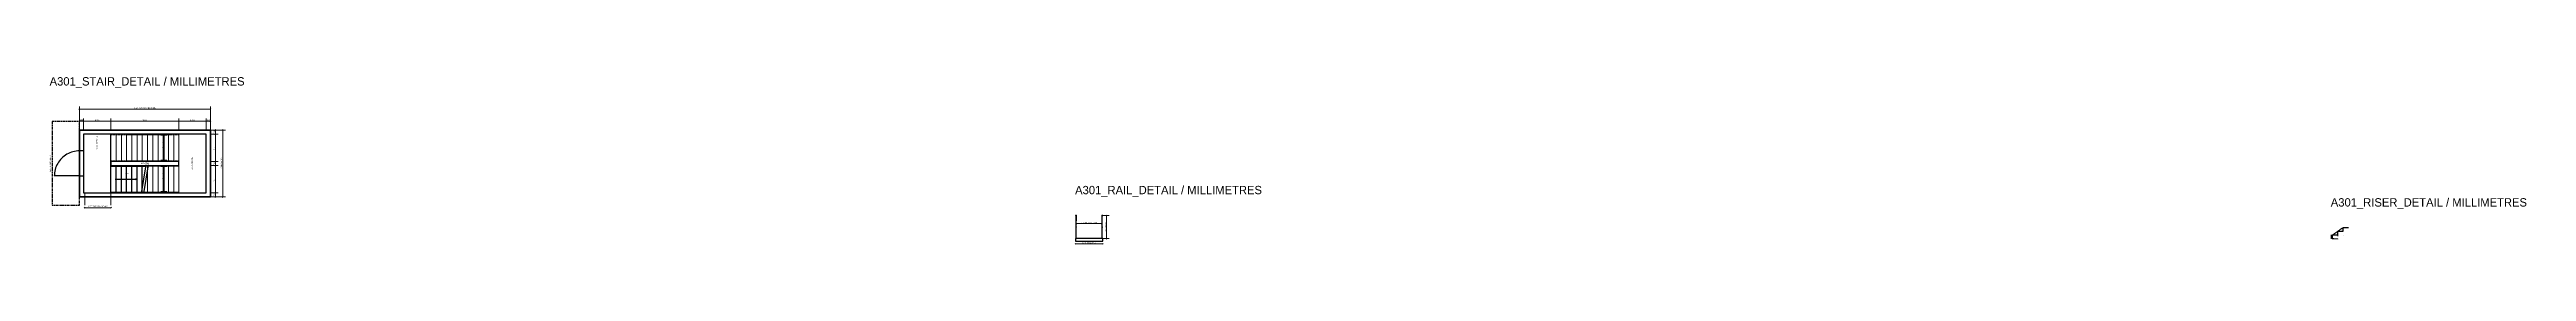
# Model space of a CAD drawing. Header units: millimetres. Extents: x -14174 to 142128, y -12275 to 247751.
# Drawn here: x 11032 to 129251, y 239730 to 247751 of the extents above; entities that cross this region are included whole.
import ezdxf
from ezdxf.enums import TextEntityAlignment as Align

# ---------------------------------------------------------------- set-up
doc = ezdxf.new("R2010")
doc.units = ezdxf.units.MM
for name, pattern in [('DASH_25_1.2_0.7', [47.5, 30, -17.5]), ('DASH_25_1_0.7', [42.5, 25, -17.5]), ('DASH_25_1_1', [50, 25, -25]), ('DASH_25_2_1', [75, 50, -25]), ('DASH_5_2_1', [15, 10, -5]), ('DASHED', [1.524, 1.27, -0.254])]:
    doc.linetypes.add(name, pattern=pattern)
for name, color, linetype, lineweight in [('A-ANNO', 7, 'Continuous', 18), ('A-DIMS', 8, 'Continuous', 13), ('A-DOOR', 7, 'Continuous', 25), ('A-EQUIP', 3, 'Continuous', 18), ('A-HIDDEN', 8, 'DASHED', 13), ('A-OUTLINE', 7, 'Continuous', 25), ('A-ROUTE', 30, 'Continuous', 25), ('A-WALL', 8, 'Continuous', 50)]:
    doc.layers.add(name, color=color, linetype=linetype, lineweight=lineweight)

# ---------------------------------------------------------------- blocks, each defined once
blk = doc.blocks.new('A301_STAIR_DETAIL')
at = {"layer": 'A-DIMS'}
for p, q in [((12435, 6175), (12485, 6225)), ((12460, 5200), (12460, 6330)), ((12460, 6200), (18710, 6200)), ((18685, 6175), (18735, 6225)), ((18710, 5200), (18710, 6330)), ((12435, 5595), (12485, 5645)), ((12460, 5200), (12460, 5750)), ((12460, 5620), (12660, 5620)), ((12635, 5595), (12685, 5645)), ((12635, 5595), (12685, 5645)), ((12660, 5200), (12660, 5750)), ((12660, 5200), (12660, 5750)), ((12660, 5620), (13960, 5620)), ((13935, 5595), (13985, 5645)), ((13935, 5595), (13985, 5645)), ((13960, 5200), (13960, 5750)), ((13960, 5200), (13960, 5750)), ((13960, 5620), (17210, 5620)), ((16350, 4950), (16630, 4950)), ((16475, 4925), (16525, 4975)), ((16500, 3750), (16500, 4950)), ((17185, 5595), (17235, 5645)), ((17185, 5595), (17235, 5645)), ((17210, 5200), (17210, 5750)), ((17210, 5200), (17210, 5750)), ((17210, 5620), (18510, 5620)), ((18485, 5595), (18535, 5645)), ((18485, 5595), (18535, 5645)), ((18510, 5200), (18510, 5750)), ((18510, 5200), (18510, 5750)), ((18510, 5620), (18710, 5620)), ((18685, 5595), (18735, 5645)), ((18710, 5200), (18710, 5750)), ((18710, 5200), (19430, 5200)), ((18710, 5200), (19080, 5200)), ((18710, 5000), (19080, 5000)), ((18710, 5000), (19080, 5000)), ((18925, 5175), (18975, 5225)), ((18925, 4975), (18975, 5025)), ((18925, 4975), (18975, 5025)), ((18950, 5000), (18950, 5200)), ((18950, 3700), (18950, 5000)), ((19275, 5175), (19325, 5225)), ((19300, 2000), (19300, 5200)), ((16350, 3750), (16630, 3750)), ((16475, 3725), (16525, 3775)), ((18710, 3700), (19080, 3700)), ((18710, 3700), (19080, 3700)), ((18925, 3675), (18975, 3725)), ((18925, 3675), (18975, 3725)), ((18950, 3500), (18950, 3700)), ((16350, 3450), (16630, 3450)), ((16475, 3425), (16525, 3475)), ((16500, 2250), (16500, 3450)), ((18710, 3500), (19080, 3500)), ((18710, 3500), (19080, 3500)), ((18925, 3475), (18975, 3525)), ((18925, 3475), (18975, 3525)), ((18950, 2200), (18950, 3500)), ((12685, 1455), (12735, 1505)), ((12710, 2200), (12710, 1610)), ((12710, 1480), (13960, 1480)), ((13935, 1455), (13985, 1505)), ((13960, 2200), (13960, 1610)), ((16350, 2250), (16630, 2250)), ((16475, 2225), (16525, 2275)), ((18710, 2200), (19080, 2200)), ((18710, 2200), (19080, 2200)), ((18710, 2000), (19430, 2000)), ((18710, 2000), (19080, 2000)), ((18925, 2175), (18975, 2225)), ((18925, 2175), (18975, 2225)), ((18925, 1975), (18975, 2025)), ((18950, 2000), (18950, 2200)), ((19275, 1975), (19325, 2025))]:
    blk.add_line(p, q, dxfattribs=at)
at = {"layer": 'A-DOOR'}
blk.add_line((12460, 3000), (11260, 3000), dxfattribs=at)
at = {"layer": 'A-HIDDEN', "linetype": 'DASH_25_1_0.7'}
for p, q in [((13960, 3700), (13960, 5000)), ((13960, 4975), (17210, 4975)), ((14210, 3700), (14210, 5000)), ((14460, 3700), (14460, 5000)), ((14710, 3700), (14710, 5000)), ((14960, 3700), (14960, 5000)), ((15210, 3700), (15210, 5000)), ((15460, 3700), (15460, 5000)), ((15710, 3700), (15710, 5000)), ((15960, 3700), (15960, 5000)), ((16210, 3700), (16210, 5000)), ((16460, 3700), (16460, 5000)), ((16710, 3700), (16710, 5000)), ((16960, 3700), (16960, 5000)), ((17210, 3700), (17210, 5000)), ((13960, 3725), (17210, 3725)), ((15585, 3475), (17210, 3475)), ((15710, 2200), (15710, 3500)), ((15960, 2200), (15960, 3500)), ((16210, 2200), (16210, 3500)), ((16460, 2200), (16460, 3500)), ((16710, 2200), (16710, 3500)), ((16960, 2200), (16960, 3500)), ((17210, 2200), (17210, 3500)), ((15585, 2225), (17210, 2225))]:
    blk.add_line(p, q, dxfattribs=at)
at = {"layer": 'A-HIDDEN', "linetype": 'DASH_25_1_1'}
blk.add_line((12460, 3000), (12460, 4200), dxfattribs=at)
at = {"layer": 'A-HIDDEN', "linetype": 'DASH_25_1.2_0.7'}
blk.add_lwpolyline([(17210, 2200), (18510, 2200), (18510, 5000), (17210, 5000)], close=True, dxfattribs=at)
at = {"layer": 'A-OUTLINE'}
for p, q in [((13960, 2200), (13960, 3500)), ((13960, 3475), (15585, 3475)), ((14210, 2200), (14210, 3500)), ((14460, 2200), (14460, 3500)), ((14710, 2200), (14710, 3500)), ((14960, 2200), (14960, 3500)), ((15210, 2200), (15210, 3500)), ((15420, 2160), (15640, 3540)), ((15460, 2200), (15460, 3500)), ((15530, 2160), (15750, 3540)), ((13960, 2225), (15585, 2225))]:
    blk.add_line(p, q, dxfattribs=at)
at = {"layer": 'A-OUTLINE', "linetype": 'DASH_25_2_1'}
blk.add_lwpolyline([(11160, 1600), (12460, 1600), (12460, 5600), (11160, 5600)], close=True, dxfattribs=at)
at = {"layer": 'A-OUTLINE'}
for points in [[(12660, 2200), (18510, 2200), (18510, 5000), (12660, 5000)], [(12660, 2200), (13960, 2200), (13960, 5000), (12660, 5000)], [(12450, 3000), (12670, 3000), (12670, 4200), (12450, 4200)], [(13960, 3500), (17210, 3500), (17210, 3700), (13960, 3700)]]:
    blk.add_lwpolyline(points, close=True, dxfattribs=at)
blk.add_lwpolyline([(12460, 4200), (12382, 4197), (12303, 4190), (12226, 4177), (12149, 4159), (12074, 4136), (12001, 4109), (11929, 4076), (11860, 4039), (11793, 3998), (11729, 3952), (11669, 3902), (11611, 3849), (11558, 3791), (11508, 3731), (11462, 3667), (11421, 3600), (11384, 3531), (11351, 3459), (11324, 3386), (11301, 3311), (11283, 3234), (11270, 3157), (11263, 3078), (11260, 3000)], dxfattribs=at)
at = {"layer": 'A-ROUTE'}
blk.add_line((14160, 2850), (15210, 2850), dxfattribs=at)
blk.add_lwpolyline([(15210, 2850), (15150, 2870), (15150, 2830)], close=True, dxfattribs=at)
at = {"layer": 'A-WALL'}
blk.add_lwpolyline([(12460, 2000), (18710, 2000), (18710, 5200), (12460, 5200)], close=True, dxfattribs=at)
at = {"layer": 'A-ANNO'}
for s, height, p in [('6 250 GROSS / NOMINAL', 62.5, (15585, 6230)), ('200', 62.5, (12560, 5650)), ('1 300', 62.5, (13310, 5650)), ('3 250', 62.5, (15585, 5650)), ('1 300', 62.5, (17860, 5650)), ('200', 62.5, (18610, 5650)), ('200 WELL', 57.5, (15585, 3575)), ('UP F1', 50, (14710, 3100)), ('1 250 CLEAR LANDING', 62.5, (13335, 1510))]:
    blk.add_text(s, height=height, dxfattribs=at).set_placement(p, align=Align.CENTER)
for s, height, p in [('WEST LANDING', 61.25, (13310, 4600)), ('200', 62.5, (18920, 5100)), ('D01 / 1 200 CLEAR', 65, (11100, 3600)), ('1 200 CLEAR', 62.5, (16470, 4350)), ('EAST LANDING', 61.25, (17860, 3600)), ('1 300', 62.5, (18920, 4350)), ('200', 62.5, (18920, 3600)), ('3 200 GROSS', 62.5, (19270, 3600)), ('1 200 CLEAR', 62.5, (16470, 2850)), ('1 300', 62.5, (18920, 2850)), ('200', 62.5, (18920, 2100))]:
    blk.add_text(s, height=height, rotation=90, dxfattribs=at).set_placement(p, align=Align.CENTER)
blk = doc.blocks.new('A301_RAIL_DETAIL')
at = {"layer": 'A-DIMS'}
for p, q in [((0, 0), (0, -120)), ((30, 700), (70, 740)), ((50, 1100), (50, 850)), ((50, 720), (1250, 720)), ((1230, 700), (1270, 740)), ((1250, 1100), (1250, 850)), ((1300, 1100), (1610, 1100)), ((1300, 0), (1300, -120)), ((1300, 0), (1610, 0)), ((1460, 1080), (1500, 1120)), ((1460, -20), (1500, 20)), ((1480, 0), (1480, 1100)), ((-20, -270), (20, -230)), ((0, -250), (1300, -250)), ((1280, -270), (1320, -230))]:
    blk.add_line(p, q, dxfattribs=at)
at = {"layer": 'A-EQUIP'}
for centre, radius in [((25, 1100), 25), ((25, 550), 16), ((1275, 1100), 25), ((1275, 550), 16)]:
    blk.add_circle(centre, radius, dxfattribs=at)
at = {"layer": 'A-OUTLINE'}
for p, q in [((25, 0), (25, 1100)), ((1275, 0), (1275, 1100))]:
    blk.add_line(p, q, dxfattribs=at)
blk.add_lwpolyline([(0, -120), (1300, -120), (1300, 0), (0, 0)], close=True, dxfattribs=at)
at = {"layer": 'A-ANNO'}
for s, p in [('1 200 BETWEEN RAILS', (650, 744)), ('1 300 TREAD BAND', (650, -226))]:
    blk.add_text(s, height=50, dxfattribs=at).set_placement(p, align=Align.CENTER)
blk.add_text('1 100 GUARD', height=50, rotation=90, dxfattribs=at).set_placement((1456, 550), align=Align.CENTER)
blk = doc.blocks.new('A301_RISER_DETAIL')
at = {"layer": 'A-DIMS'}
for p, q in [((-75, 174), (-65, 184)), ((-75, -5), (-65, 5)), ((-70, 0), (-70, 179)), ((0, 179), (0, 115)), ((0, 179), (60, 179)), ((0, 0), (60, 0)), ((250, 179), (250, 115)), ((-5, -20), (5, -10)), ((0, -15), (250, -15)), ((245, -20), (255, -10))]:
    blk.add_line(p, q, dxfattribs=at)
at = {"layer": 'A-OUTLINE', "linetype": 'DASH_5_2_1'}
blk.add_line((0, 179), (500, 536), dxfattribs=at)
at = {"layer": 'A-OUTLINE'}
blk.add_lwpolyline([(0, 0), (0, 179), (250, 179), (250, 357), (500, 357), (500, 536), (750, 536)], dxfattribs=at)
at = {"layer": 'A-ANNO'}
blk.add_text('178.571', height=12.5, rotation=90, dxfattribs=at).set_placement((-76, 89), align=Align.CENTER)
blk.add_text('250', height=12.5, dxfattribs=at).set_placement((125, -9), align=Align.CENTER)
blk.add_text('NOSING LINE', height=12, rotation=35.54, dxfattribs=at).set_placement((460, 100))

msp = doc.modelspace()

# ---------------------------------------------------------------- block references
for name, p in [('A301_STAIR_DETAIL', (0, 240000)), ('A301_RAIL_DETAIL', (60000, 240000)), ('A301_RISER_DETAIL', (120000, 240000))]:
    msp.add_blockref(name, p)

# ---------------------------------------------------------------- texts
at = {"layer": 'A-ANNO'}
for s, p in [('A301_STAIR_DETAIL / MILLIMETRES', (11035, 247330)), ('A301_RAIL_DETAIL / MILLIMETRES', (59980, 242125)), ('A301_RISER_DETAIL / MILLIMETRES', (119911.5, 241535.7))]:
    msp.add_text(s, height=400, dxfattribs=at).set_placement(p)

doc.saveas('drawing.dxf')
